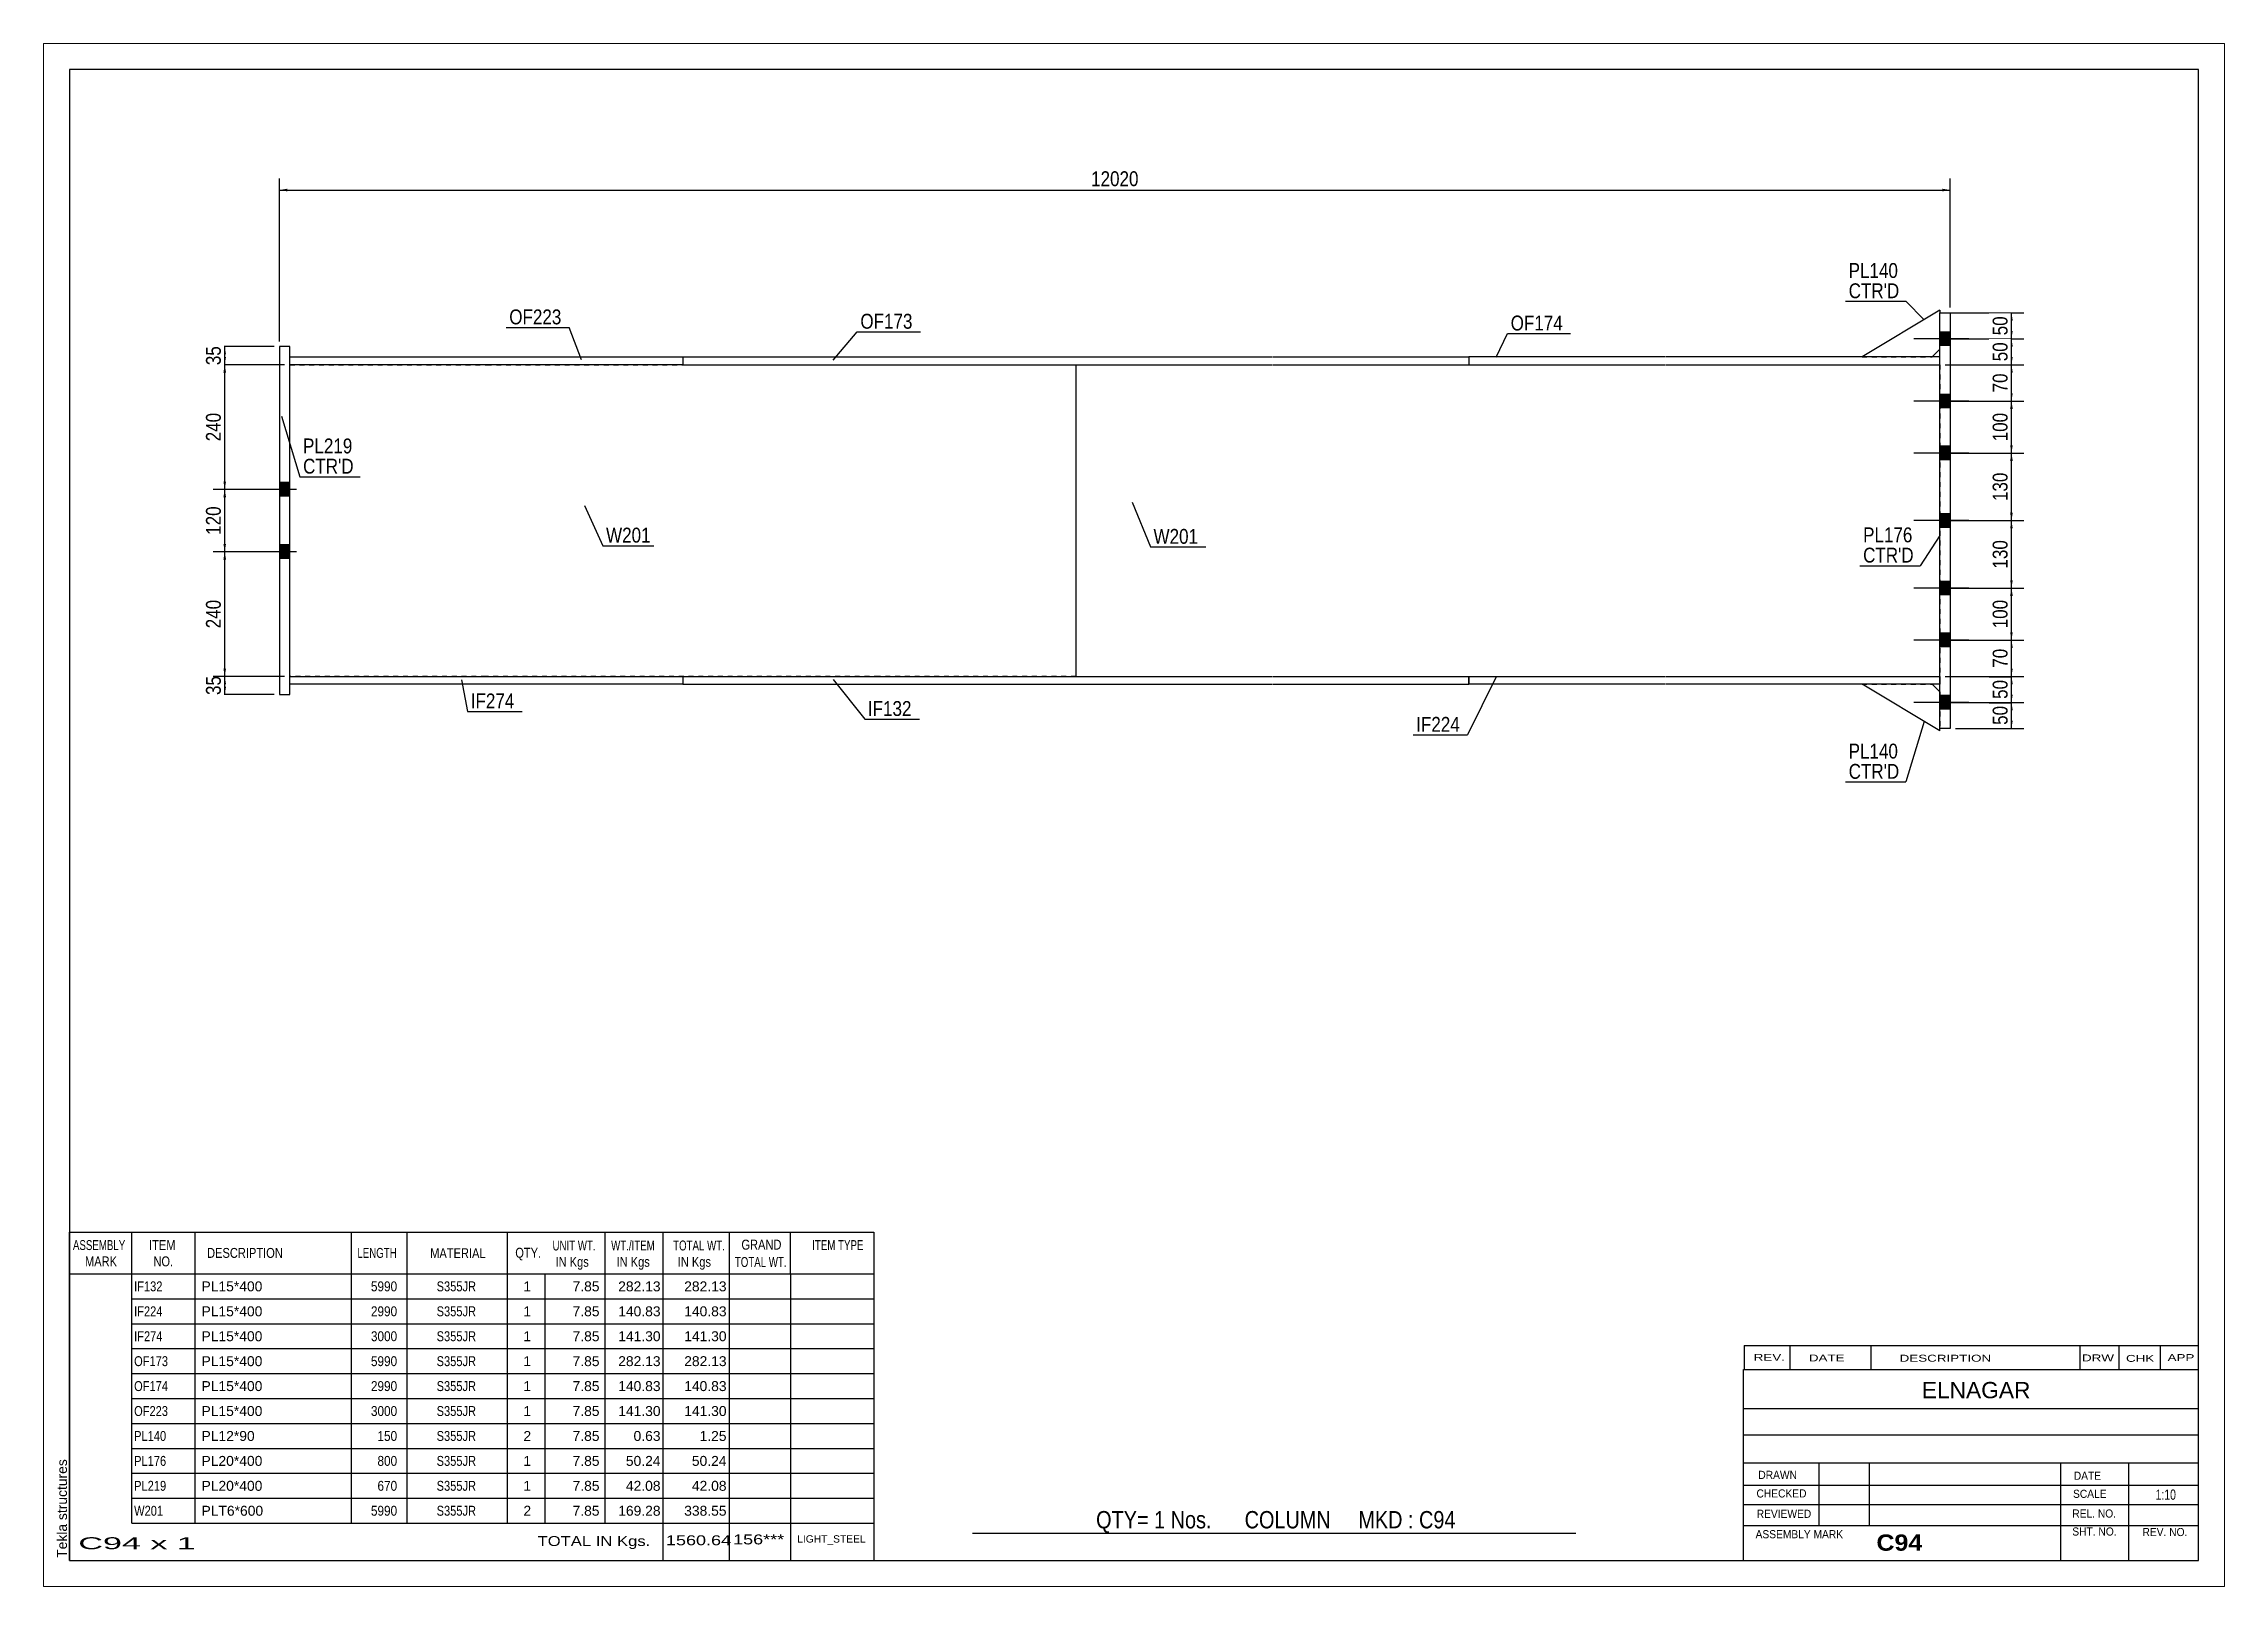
# Paper-space layout 'Layout1' of a CAD drawing. Header units: millimetres. Extents: x 0 to 420, y 0 to 297.
# The model-space entities are those that its viewports show. They can reach past a viewport. Long polylines and large blocks are cut down to what shows.
import ezdxf

# ---------------------------------------------------------------- set-up
doc = ezdxf.new("R2010")
doc.units = ezdxf.units.MM
doc.linetypes.add('DXK_LINE_DOT1', pattern=[1.8814, 0.9407, -0.9407])
doc.layers.add('Viewport layer', color=7, linetype='Continuous', plot=False)
doc.styles.add('Arial', font='ARIAL.TTF', dxfattribs={"height": 0.2})
doc.styles.add('Arial Bold', font='ARIALBD.TTF', dxfattribs={"height": 0.2})
doc.styles.add('Arial Narrow', font='ARIALN.TTF', dxfattribs={"height": 0.2})

# ---------------------------------------------------------------- blocks, each defined once
blk = doc.blocks.new('Unknown-623360795-1210')
at = {"color": 5, "linetype": 'Continuous'}
for p, q in [((71.59, 121.82), (-338.41, 121.82)), ((-338.41, 121.82), (-338.41, -165.18)), ((71.59, -165.18), (71.59, 121.82)), ((-338.41, -165.18), (71.59, -165.18))]:
    blk.add_line(p, q, dxfattribs=at)
at = {"color": 174, "linetype": 'Continuous', "style": 'Arial'}
blk.add_text('Tekla structures', height=1.9102, rotation=90, dxfattribs=at).set_placement((-338.91, -164.68))
blk = doc.blocks.new('Bolt-623360795-1424 - 1363')
at = {"linetype": 'Continuous'}
for points in [[(-298, 42.3), (-298, 39.7), (-296, 39.7), (-296, 42.3)], [(-298, 42.3), (-298, 39.7), (-296, 39.7), (-296, 42.3)], [(-298, 30.3), (-298, 27.7), (-296, 27.7), (-296, 30.3)], [(-298, 30.3), (-298, 27.7), (-296, 27.7), (-296, 30.3)]]:
    blk.add_hatch(color=3, dxfattribs=at).paths.add_polyline_path(points)
at = {"color": 3, "linetype": 'Continuous'}
for p, q in [((-296, 42.3), (-298, 42.3)), ((-296, 42.3), (-298, 42.3)), ((-294.7, 41), (-298, 41)), ((-294.7, 41), (-298, 41)), ((-296, 39.7), (-298, 39.7)), ((-296, 39.7), (-298, 39.7)), ((-296, 30.3), (-298, 30.3)), ((-296, 30.3), (-298, 30.3)), ((-294.7, 29), (-298, 29)), ((-294.7, 29), (-298, 29)), ((-296, 27.7), (-298, 27.7)), ((-296, 27.7), (-298, 27.7))]:
    blk.add_line(p, q, dxfattribs=at)
blk = doc.blocks.new('Part-623360795-1624 - 1363')
at = {"color": 2, "linetype": 'Continuous'}
for p, q in [((-68.9, 3.5), (-68.9, 5)), ((-68.9, 5), (-31.1, 5)), ((-31, 5), (21.8, 5)), ((21.8, 5), (21.8, 3.5)), ((-31.1, 3.5), (-68.9, 3.5)), ((21.8, 3.5), (-31, 3.5))]:
    blk.add_line(p, q, dxfattribs=at)
blk = doc.blocks.new('Part-623360795-1417 - 1363')
at = {"color": 2, "linetype": 'Continuous'}
for p, q in [((-296, 68.5), (-298, 68.5)), ((-298, 68.5), (-298, 1.5)), ((-296, 1.5), (-296, 68.5)), ((-298, 1.5), (-296, 1.5))]:
    blk.add_line(p, q, dxfattribs=at)
blk = doc.blocks.new('Part-623360795-1422 - 1363')
at = {"color": 7, "linetype": 'DXK_LINE_DOT1'}
for p, q in [((-296, 65), (-258.2, 65)), ((-296, 5), (-296, 65)), ((-258.1, 65), (-182.5, 65)), ((-182.4, 65), (-144.6, 65)), ((-258.2, 5), (-296, 5)), ((-182.5, 5), (-258.1, 5)), ((-144.6, 5), (-182.4, 5))]:
    blk.add_line(p, q, dxfattribs=at)
at = {"color": 2, "linetype": 'Continuous'}
blk.add_line((-144.6, 65), (-144.6, 5), dxfattribs=at)
blk = doc.blocks.new('Part-623360795-1487 - 1363')
at = {"color": 2, "linetype": 'Continuous'}
for p, q in [((21.8, 75), (23.8, 75)), ((21.8, -5), (21.8, 75)), ((23.8, 75), (23.8, -5)), ((23.8, -5), (21.8, -5))]:
    blk.add_line(p, q, dxfattribs=at)
blk = doc.blocks.new('Bolt-623360795-1423 - 1363')
at = {"linetype": 'Continuous'}
for points in [[(21.8, 71.3), (21.8, 68.7), (23.8, 68.7), (23.8, 71.3)], [(21.8, 71.3), (21.8, 68.7), (23.8, 68.7), (23.8, 71.3)], [(21.8, 59.3), (21.8, 56.7), (23.8, 56.7), (23.8, 59.3)], [(21.8, 59.3), (21.8, 56.7), (23.8, 56.7), (23.8, 59.3)], [(21.8, 49.3), (21.8, 46.7), (23.8, 46.7), (23.8, 49.3)], [(21.8, 49.3), (21.8, 46.7), (23.8, 46.7), (23.8, 49.3)], [(21.8, 36.3), (21.8, 33.7), (23.8, 33.7), (23.8, 36.3)], [(21.8, 36.3), (21.8, 33.7), (23.8, 33.7), (23.8, 36.3)], [(21.8, 23.3), (21.8, 20.7), (23.8, 20.7), (23.8, 23.3)], [(21.8, 23.3), (21.8, 20.7), (23.8, 20.7), (23.8, 23.3)], [(21.8, 13.3), (21.8, 10.7), (23.8, 10.7), (23.8, 13.3)], [(21.8, 13.3), (21.8, 10.7), (23.8, 10.7), (23.8, 13.3)], [(21.8, 1.3), (21.8, -1.3), (23.8, -1.3), (23.8, 1.3)], [(21.8, 1.3), (21.8, -1.3), (23.8, -1.3), (23.8, 1.3)]]:
    blk.add_hatch(color=3, dxfattribs=at).paths.add_polyline_path(points)
at = {"color": 3, "linetype": 'Continuous'}
for p, q in [((27.39, 70), (16.8, 70)), ((27.39, 70), (16.8, 70)), ((23.8, 71.3), (21.8, 71.3)), ((23.8, 71.3), (21.8, 71.3)), ((23.8, 68.7), (21.8, 68.7)), ((23.8, 68.7), (21.8, 68.7)), ((23.8, 59.3), (21.8, 59.3)), ((23.8, 59.3), (21.8, 59.3)), ((27.39, 58), (16.8, 58)), ((27.39, 58), (16.8, 58)), ((23.8, 56.7), (21.8, 56.7)), ((23.8, 56.7), (21.8, 56.7)), ((27.39, 48), (16.8, 48)), ((27.39, 48), (16.8, 48)), ((23.8, 49.3), (21.8, 49.3)), ((23.8, 49.3), (21.8, 49.3)), ((23.8, 46.7), (21.8, 46.7)), ((23.8, 46.7), (21.8, 46.7)), ((27.39, 35), (16.8, 35)), ((27.39, 35), (16.8, 35)), ((23.8, 36.3), (21.8, 36.3)), ((23.8, 36.3), (21.8, 36.3)), ((23.8, 33.7), (21.8, 33.7)), ((23.8, 33.7), (21.8, 33.7)), ((27.39, 22), (16.8, 22)), ((27.39, 22), (16.8, 22)), ((23.8, 23.3), (21.8, 23.3)), ((23.8, 23.3), (21.8, 23.3)), ((23.8, 20.7), (21.8, 20.7)), ((23.8, 20.7), (21.8, 20.7)), ((23.8, 13.3), (21.8, 13.3)), ((23.8, 13.3), (21.8, 13.3)), ((27.39, 12), (16.8, 12)), ((27.39, 12), (16.8, 12)), ((23.8, 10.7), (21.8, 10.7)), ((23.8, 10.7), (21.8, 10.7)), ((23.8, 1.3), (21.8, 1.3)), ((23.8, 1.3), (21.8, 1.3)), ((27.39, 0), (16.8, 0)), ((27.39, 0), (16.8, 0)), ((23.8, -1.3), (21.8, -1.3)), ((23.8, -1.3), (21.8, -1.3))]:
    blk.add_line(p, q, dxfattribs=at)
blk = doc.blocks.new('Part-623360795-1453 - 1363')
at = {"color": 2, "linetype": 'Continuous'}
for p, q in [((21.8, -5.5), (6.8, 3.5)), ((20.3, 3.5), (21.8, 2)), ((21.8, -5.5), (21.8, -5))]:
    blk.add_line(p, q, dxfattribs=at)
at = {"color": 7, "linetype": 'DXK_LINE_DOT1'}
for p, q in [((6.8, 3.5), (20.3, 3.5)), ((21.8, 2), (21.8, -5))]:
    blk.add_line(p, q, dxfattribs=at)
blk = doc.blocks.new('Part-623360795-1458 - 1363')
at = {"color": 2, "linetype": 'Continuous'}
for p, q in [((21.8, 75.5), (6.8, 66.5)), ((21.8, 75.5), (21.8, 75)), ((20.3, 66.5), (21.8, 68))]:
    blk.add_line(p, q, dxfattribs=at)
at = {"color": 7, "linetype": 'DXK_LINE_DOT1'}
for p, q in [((21.8, 68), (21.8, 75)), ((6.8, 66.5), (20.3, 66.5))]:
    blk.add_line(p, q, dxfattribs=at)
blk = doc.blocks.new('Part-623360795-1509 - 1363')
at = {"color": 2, "linetype": 'Continuous'}
for p, q in [((-220.3, 5), (-220.3, 3.5)), ((-220.3, 5), (-182.5, 5)), ((-182.4, 5), (-106.8, 5)), ((-106.7, 5), (-68.9, 5)), ((-68.9, 5), (-68.9, 3.5)), ((-220.3, 3.5), (-182.5, 3.5)), ((-182.4, 3.5), (-106.8, 3.5)), ((-106.7, 3.5), (-68.9, 3.5))]:
    blk.add_line(p, q, dxfattribs=at)
blk = doc.blocks.new('Part-623360795-1531 - 1363')
at = {"color": 2, "linetype": 'Continuous'}
for p, q in [((-220.3, 66.5), (-220.3, 65)), ((-220.3, 66.5), (-182.5, 66.5)), ((-220.3, 65), (-182.5, 65)), ((-182.4, 66.5), (-106.8, 66.5)), ((-182.4, 65), (-106.8, 65)), ((-106.7, 66.5), (-68.9, 66.5)), ((-106.7, 65), (-68.9, 65)), ((-68.9, 66.5), (-68.9, 65))]:
    blk.add_line(p, q, dxfattribs=at)
blk = doc.blocks.new('Part-623360795-1553 - 1363')
at = {"color": 2, "linetype": 'Continuous'}
for p, q in [((-296, 65), (-296, 66.5)), ((-296, 66.5), (-258.2, 66.5)), ((-258.2, 65), (-296, 65)), ((-258.1, 66.5), (-220.3, 66.5)), ((-220.3, 65), (-258.1, 65)), ((-220.3, 66.5), (-220.3, 65))]:
    blk.add_line(p, q, dxfattribs=at)
blk = doc.blocks.new('Part-623360795-1575 - 1363')
at = {"color": 2, "linetype": 'Continuous'}
for p, q in [((-68.9, 66.5), (-68.9, 65)), ((-31.1, 66.5), (-68.9, 66.5)), ((-68.9, 65), (-31.1, 65)), ((21.8, 66.5), (-31, 66.5)), ((-31, 65), (21.8, 65)), ((21.8, 65), (21.8, 66.5))]:
    blk.add_line(p, q, dxfattribs=at)
blk = doc.blocks.new('Part-623360795-1580 - 1363')
at = {"color": 2, "linetype": 'Continuous'}
blk.add_line((-144.6, 65), (-144.6, 5), dxfattribs=at)
at = {"color": 7, "linetype": 'DXK_LINE_DOT1'}
for p, q in [((-144.6, 65), (-106.8, 65)), ((-106.7, 65), (-31.1, 65)), ((-31, 65), (21.8, 65)), ((21.8, 65), (21.8, 5)), ((-144.6, 5), (-106.8, 5)), ((-106.7, 5), (-31.1, 5)), ((-31, 5), (21.8, 5))]:
    blk.add_line(p, q, dxfattribs=at)
blk = doc.blocks.new('Part-623360795-1602 - 1363')
at = {"color": 2, "linetype": 'Continuous'}
for p, q in [((-296, 3.5), (-296, 5)), ((-296, 5), (-258.2, 5)), ((-258.1, 5), (-220.3, 5)), ((-220.3, 5), (-220.3, 3.5)), ((-258.2, 3.5), (-296, 3.5)), ((-220.3, 3.5), (-258.1, 3.5))]:
    blk.add_line(p, q, dxfattribs=at)
blk = doc.blocks.new('StraightDimension-623360795-1843 - 1363')
at = {"linetype": 'Continuous'}
for points in [[(-308.78, 63.5), (-308.53, 65), (-308.28, 63.5)], [(-308.28, 42.5), (-308.53, 41), (-308.78, 42.5)]]:
    blk.add_hatch(color=7, dxfattribs=at).paths.add_polyline_path(points)
at = {"color": 7, "linetype": 'Continuous'}
for p, q in [((-297, 65), (-310.78, 65)), ((-308.53, 41), (-308.53, 65)), ((-297, 41), (-310.78, 41))]:
    blk.add_line(p, q, dxfattribs=at)
at = {"color": 0}
blk.add_wipeout([(-308.68, 56.34), (-312.88, 56.34), (-312.88, 49.66), (-308.68, 49.66)], dxfattribs=at)
at = {"color": 3, "style": 'Arial Narrow'}
blk.add_text('240', height=2.863, rotation=90.0002, dxfattribs=at).set_placement((-309.28, 50.26))
blk = doc.blocks.new('StraightDimension-623360795-1860 - 1363')
at = {"linetype": 'Continuous'}
for points in [[(-308.78, 39.5), (-308.53, 41), (-308.28, 39.5)], [(-308.28, 30.5), (-308.53, 29), (-308.78, 30.5)]]:
    blk.add_hatch(color=7, dxfattribs=at).paths.add_polyline_path(points)
at = {"color": 7, "linetype": 'Continuous'}
for p, q in [((-297, 41), (-310.78, 41)), ((-308.53, 29), (-308.53, 41)), ((-297, 29), (-310.78, 29))]:
    blk.add_line(p, q, dxfattribs=at)
at = {"color": 0}
blk.add_wipeout([(-308.68, 38.34), (-312.88, 38.34), (-312.88, 31.66), (-308.68, 31.66)], dxfattribs=at)
at = {"color": 3, "style": 'Arial Narrow'}
blk.add_text('120', height=2.863, rotation=90.0002, dxfattribs=at).set_placement((-309.28, 32.26))
blk = doc.blocks.new('StraightDimension-623360795-1699 - 1363')
at = {"linetype": 'Continuous'}
for points in [[(35.33, 73.5), (35.58, 75), (35.83, 73.5)], [(35.83, 71.5), (35.58, 70), (35.33, 71.5)]]:
    blk.add_hatch(color=7, dxfattribs=at).paths.add_polyline_path(points)
at = {"color": 7, "linetype": 'Continuous'}
for p, q in [((23.8, 75), (37.98, 75)), ((35.58, 70), (35.58, 75)), ((22.8, 70), (37.98, 70))]:
    blk.add_line(p, q, dxfattribs=at)
at = {"color": 0}
blk.add_wipeout([(35.43, 74.93), (31.23, 74.93), (31.23, 70.07), (35.43, 70.07)], dxfattribs=at)
at = {"color": 3, "style": 'Arial Narrow'}
blk.add_text('50', height=2.863, rotation=90.0002, dxfattribs=at).set_placement((34.83, 70.67))
blk = doc.blocks.new('StraightDimension-623360795-1750 - 1363')
at = {"linetype": 'Continuous'}
for points in [[(35.33, 46.5), (35.58, 48), (35.83, 46.5)], [(35.83, 36.5), (35.58, 35), (35.33, 36.5)]]:
    blk.add_hatch(color=7, dxfattribs=at).paths.add_polyline_path(points)
at = {"color": 7, "linetype": 'Continuous'}
for p, q in [((22.8, 48), (37.98, 48)), ((35.58, 35), (35.58, 48)), ((22.8, 35), (37.98, 35))]:
    blk.add_line(p, q, dxfattribs=at)
at = {"color": 0}
blk.add_wipeout([(35.43, 44.84), (31.23, 44.84), (31.23, 38.16), (35.43, 38.16)], dxfattribs=at)
at = {"color": 3, "style": 'Arial Narrow'}
blk.add_text('130', height=2.863, rotation=90.0002, dxfattribs=at).set_placement((34.83, 38.76))
blk = doc.blocks.new('StraightDimension-623360795-1741 - 1363')
at = {"linetype": 'Continuous'}
for points in [[(35.33, 56.5), (35.58, 58), (35.83, 56.5)], [(35.83, 49.5), (35.58, 48), (35.33, 49.5)]]:
    blk.add_hatch(color=7, dxfattribs=at).paths.add_polyline_path(points)
at = {"color": 7, "linetype": 'Continuous'}
for p, q in [((22.8, 58), (37.98, 58)), ((35.58, 48), (35.58, 58)), ((22.8, 48), (37.98, 48))]:
    blk.add_line(p, q, dxfattribs=at)
at = {"color": 0}
blk.add_wipeout([(35.43, 56.34), (31.23, 56.34), (31.23, 49.66), (35.43, 49.66)], dxfattribs=at)
at = {"color": 3, "style": 'Arial Narrow'}
blk.add_text('100', height=2.863, rotation=90.0002, dxfattribs=at).set_placement((34.83, 50.26))
blk = doc.blocks.new('StraightDimension-623360795-1816 - 1363')
at = {"linetype": 'Continuous'}
for points in [[(35.33, -1.5), (35.58, 0), (35.83, -1.5)], [(35.83, -3.5), (35.58, -5), (35.33, -3.5)]]:
    blk.add_hatch(color=7, dxfattribs=at).paths.add_polyline_path(points)
at = {"color": 7, "linetype": 'Continuous'}
for p, q in [((22.8, 0), (37.98, 0)), ((35.58, -5), (35.58, 0)), ((24.8, -5), (37.98, -5))]:
    blk.add_line(p, q, dxfattribs=at)
at = {"color": 0}
blk.add_wipeout([(35.43, -0.07), (31.23, -0.07), (31.23, -4.93), (35.43, -4.93)], dxfattribs=at)
at = {"color": 3, "style": 'Arial Narrow'}
blk.add_text('50', height=2.863, rotation=90.0002, dxfattribs=at).set_placement((34.83, -4.33))
blk = doc.blocks.new('StraightDimension-623360795-1899 - 1363')
at = {"linetype": 'Continuous'}
for points in [[(-308.78, 3.5), (-308.53, 5), (-308.28, 3.5)], [(-308.28, 3), (-308.53, 1.5), (-308.78, 3)]]:
    blk.add_hatch(color=7, dxfattribs=at).paths.add_polyline_path(points)
at = {"color": 7, "linetype": 'Continuous'}
for p, q in [((-297, 5), (-310.78, 5)), ((-308.53, 1.5), (-308.53, 5)), ((-299, 1.5), (-310.78, 1.5))]:
    blk.add_line(p, q, dxfattribs=at)
at = {"color": 0}
blk.add_wipeout([(-308.68, 5.68), (-312.88, 5.68), (-312.88, 0.82), (-308.68, 0.82)], dxfattribs=at)
at = {"color": 3, "style": 'Arial Narrow'}
blk.add_text('35', height=2.863, rotation=90.0002, dxfattribs=at).set_placement((-309.28, 1.42))
blk = doc.blocks.new('StraightDimension-623360795-1801 - 1363')
at = {"linetype": 'Continuous'}
for points in [[(35.33, 3.5), (35.58, 5), (35.83, 3.5)], [(35.83, 1.5), (35.58, 0), (35.33, 1.5)]]:
    blk.add_hatch(color=7, dxfattribs=at).paths.add_polyline_path(points)
at = {"color": 7, "linetype": 'Continuous'}
for p, q in [((22.8, 5), (37.98, 5)), ((35.58, 0), (35.58, 5)), ((22.8, 0), (37.98, 0))]:
    blk.add_line(p, q, dxfattribs=at)
at = {"color": 0}
blk.add_wipeout([(35.43, 4.93), (31.23, 4.93), (31.23, 0.07), (35.43, 0.07)], dxfattribs=at)
at = {"color": 3, "style": 'Arial Narrow'}
blk.add_text('50', height=2.863, rotation=90.0002, dxfattribs=at).set_placement((34.83, 0.67))
blk = doc.blocks.new('StraightDimension-623360795-1687 - 1363')
at = {"linetype": 'Continuous'}
for points in [[(-296.5, 98.38), (-298, 98.63), (-296.5, 98.88)], [(22.3, 98.88), (23.8, 98.63), (22.3, 98.38)]]:
    blk.add_hatch(color=7, dxfattribs=at).paths.add_polyline_path(points)
at = {"color": 7, "linetype": 'Continuous'}
for p, q in [((-298, 69.5), (-298, 100.88)), ((23.8, 76), (23.8, 100.88)), ((-298, 98.63), (23.8, 98.63))]:
    blk.add_line(p, q, dxfattribs=at)
at = {"color": 0}
blk.add_wipeout([(-131.93, 98.78), (-131.93, 102.98), (-142.27, 102.98), (-142.27, 98.78)], dxfattribs=at)
at = {"color": 3, "style": 'Arial Narrow'}
blk.add_text('12020', height=2.863, dxfattribs=at).set_placement((-141.67, 99.38))
blk = doc.blocks.new('StraightDimension-623360795-1717 - 1363')
at = {"linetype": 'Continuous'}
for points in [[(35.33, 68.5), (35.58, 70), (35.83, 68.5)], [(35.83, 66.5), (35.58, 65), (35.33, 66.5)]]:
    blk.add_hatch(color=7, dxfattribs=at).paths.add_polyline_path(points)
at = {"color": 7, "linetype": 'Continuous'}
for p, q in [((22.8, 70), (37.98, 70)), ((35.58, 65), (35.58, 70)), ((22.8, 65), (37.98, 65))]:
    blk.add_line(p, q, dxfattribs=at)
at = {"color": 0}
blk.add_wipeout([(35.43, 69.93), (31.23, 69.93), (31.23, 65.07), (35.43, 65.07)], dxfattribs=at)
at = {"color": 3, "style": 'Arial Narrow'}
blk.add_text('50', height=2.863, rotation=90.0002, dxfattribs=at).set_placement((34.83, 65.67))
blk = doc.blocks.new('StraightDimension-623360795-1733 - 1363')
at = {"linetype": 'Continuous'}
for points in [[(35.33, 63.5), (35.58, 65), (35.83, 63.5)], [(35.83, 59.5), (35.58, 58), (35.33, 59.5)]]:
    blk.add_hatch(color=7, dxfattribs=at).paths.add_polyline_path(points)
at = {"color": 7, "linetype": 'Continuous'}
for p, q in [((22.8, 65), (37.98, 65)), ((35.58, 58), (35.58, 65)), ((22.8, 58), (37.98, 58))]:
    blk.add_line(p, q, dxfattribs=at)
at = {"color": 0}
blk.add_wipeout([(35.43, 63.93), (31.23, 63.93), (31.23, 59.07), (35.43, 59.07)], dxfattribs=at)
at = {"color": 3, "style": 'Arial Narrow'}
blk.add_text('70', height=2.863, rotation=90.0002, dxfattribs=at).set_placement((34.83, 59.67))
blk = doc.blocks.new('StraightDimension-623360795-1769 - 1363')
at = {"linetype": 'Continuous'}
for points in [[(35.33, 33.5), (35.58, 35), (35.83, 33.5)], [(35.83, 23.5), (35.58, 22), (35.33, 23.5)]]:
    blk.add_hatch(color=7, dxfattribs=at).paths.add_polyline_path(points)
at = {"color": 7, "linetype": 'Continuous'}
for p, q in [((22.8, 35), (37.98, 35)), ((35.58, 22), (35.58, 35)), ((22.8, 22), (37.98, 22))]:
    blk.add_line(p, q, dxfattribs=at)
at = {"color": 0}
blk.add_wipeout([(35.43, 31.84), (31.23, 31.84), (31.23, 25.16), (35.43, 25.16)], dxfattribs=at)
at = {"color": 3, "style": 'Arial Narrow'}
blk.add_text('130', height=2.863, rotation=90.0002, dxfattribs=at).set_placement((34.83, 25.76))
blk = doc.blocks.new('StraightDimension-623360795-1786 - 1363')
at = {"linetype": 'Continuous'}
for points in [[(35.33, 20.5), (35.58, 22), (35.83, 20.5)], [(35.83, 13.5), (35.58, 12), (35.33, 13.5)]]:
    blk.add_hatch(color=7, dxfattribs=at).paths.add_polyline_path(points)
at = {"color": 7, "linetype": 'Continuous'}
for p, q in [((22.8, 22), (37.98, 22)), ((35.58, 12), (35.58, 22)), ((22.8, 12), (37.98, 12))]:
    blk.add_line(p, q, dxfattribs=at)
at = {"color": 0}
blk.add_wipeout([(35.43, 20.34), (31.23, 20.34), (31.23, 13.66), (35.43, 13.66)], dxfattribs=at)
at = {"color": 3, "style": 'Arial Narrow'}
blk.add_text('100', height=2.863, rotation=90.0002, dxfattribs=at).set_placement((34.83, 14.26))
blk = doc.blocks.new('StraightDimension-623360795-1795 - 1363')
at = {"linetype": 'Continuous'}
for points in [[(35.33, 10.5), (35.58, 12), (35.83, 10.5)], [(35.83, 6.5), (35.58, 5), (35.33, 6.5)]]:
    blk.add_hatch(color=7, dxfattribs=at).paths.add_polyline_path(points)
at = {"color": 7, "linetype": 'Continuous'}
for p, q in [((22.8, 12), (37.98, 12)), ((35.58, 5), (35.58, 12)), ((22.8, 5), (37.98, 5))]:
    blk.add_line(p, q, dxfattribs=at)
at = {"color": 0}
blk.add_wipeout([(35.43, 10.93), (31.23, 10.93), (31.23, 6.07), (35.43, 6.07)], dxfattribs=at)
at = {"color": 3, "style": 'Arial Narrow'}
blk.add_text('70', height=2.863, rotation=90.0002, dxfattribs=at).set_placement((34.83, 6.67))
blk = doc.blocks.new('StraightDimension-623360795-1834 - 1363')
at = {"linetype": 'Continuous'}
for points in [[(-308.78, 67), (-308.53, 68.5), (-308.28, 67)], [(-308.28, 66.5), (-308.53, 65), (-308.78, 66.5)]]:
    blk.add_hatch(color=7, dxfattribs=at).paths.add_polyline_path(points)
at = {"color": 7, "linetype": 'Continuous'}
for p, q in [((-299, 68.5), (-310.78, 68.5)), ((-308.53, 65), (-308.53, 68.5)), ((-297, 65), (-310.78, 65))]:
    blk.add_line(p, q, dxfattribs=at)
at = {"color": 0}
blk.add_wipeout([(-308.68, 69.18), (-312.88, 69.18), (-312.88, 64.32), (-308.68, 64.32)], dxfattribs=at)
at = {"color": 3, "style": 'Arial Narrow'}
blk.add_text('35', height=2.863, rotation=90.0002, dxfattribs=at).set_placement((-309.28, 64.92))
blk = doc.blocks.new('StraightDimension-623360795-1884 - 1363')
at = {"linetype": 'Continuous'}
for points in [[(-308.78, 27.5), (-308.53, 29), (-308.28, 27.5)], [(-308.28, 6.5), (-308.53, 5), (-308.78, 6.5)]]:
    blk.add_hatch(color=7, dxfattribs=at).paths.add_polyline_path(points)
at = {"color": 7, "linetype": 'Continuous'}
for p, q in [((-297, 29), (-310.78, 29)), ((-308.53, 5), (-308.53, 29)), ((-297, 5), (-310.78, 5))]:
    blk.add_line(p, q, dxfattribs=at)
at = {"color": 0}
blk.add_wipeout([(-308.68, 20.34), (-312.88, 20.34), (-312.88, 13.66), (-308.68, 13.66)], dxfattribs=at)
at = {"color": 3, "style": 'Arial Narrow'}
blk.add_text('240', height=2.863, rotation=90.0002, dxfattribs=at).set_placement((-309.28, 14.26))
blk = doc.blocks.new('CBS_BOM-623360795-2805')
at = {"color": 7, "linetype": 'Continuous'}
for p, q in [((-338.44, -110.01), (-338.44, -102.01)), ((-338.44, -102.01), (-183.52, -102.01)), ((-326.44, -110.01), (-326.44, -102.01)), ((-314.25, -110.01), (-314.25, -102.01)), ((-284.09, -110.01), (-284.09, -102.01)), ((-273.41, -110.01), (-273.41, -102.01)), ((-254.09, -110.01), (-254.09, -102.01)), ((-235.29, -110.01), (-235.29, -102.01)), ((-224.08, -110.01), (-224.08, -102.01)), ((-211.29, -110.01), (-211.29, -102.01)), ((-199.54, -110.01), (-199.54, -102.01)), ((-183.52, -102.02), (-183.52, -110)), ((-338.44, -110.01), (-183.52, -110.01)), ((-338.44, -114.81), (-338.44, -110.01)), ((-326.44, -114.81), (-326.44, -110.01)), ((-314.25, -114.81), (-314.25, -110.01)), ((-284.09, -114.81), (-284.09, -110.01)), ((-273.41, -114.81), (-273.41, -110.01)), ((-254.09, -114.81), (-254.09, -110.01)), ((-246.83, -114.81), (-246.83, -110.01)), ((-235.29, -114.81), (-235.29, -110.01)), ((-224.08, -114.81), (-224.08, -110.01)), ((-211.29, -114.81), (-211.29, -110.01)), ((-199.52, -114.81), (-199.52, -110.01)), ((-183.52, -110.02), (-183.52, -114.81)), ((-338.44, -119.61), (-338.44, -114.81)), ((-326.44, -114.81), (-183.52, -114.81)), ((-326.44, -119.61), (-326.44, -114.81)), ((-314.25, -119.61), (-314.25, -114.81)), ((-284.09, -119.61), (-284.09, -114.81)), ((-273.41, -119.61), (-273.41, -114.81)), ((-254.09, -119.61), (-254.09, -114.81)), ((-246.83, -119.61), (-246.83, -114.81)), ((-235.29, -119.61), (-235.29, -114.81)), ((-224.08, -119.61), (-224.08, -114.81)), ((-211.29, -119.61), (-211.29, -114.81)), ((-199.52, -119.61), (-199.52, -114.81)), ((-183.52, -114.82), (-183.52, -119.61)), ((-338.44, -124.41), (-338.44, -119.61)), ((-326.44, -119.61), (-183.52, -119.61)), ((-326.44, -124.41), (-326.44, -119.61)), ((-314.25, -124.41), (-314.25, -119.61)), ((-284.09, -124.41), (-284.09, -119.61)), ((-273.41, -124.41), (-273.41, -119.61)), ((-254.09, -124.41), (-254.09, -119.61)), ((-246.83, -124.41), (-246.83, -119.61)), ((-235.29, -124.41), (-235.29, -119.61)), ((-224.08, -124.41), (-224.08, -119.61)), ((-211.29, -124.41), (-211.29, -119.61)), ((-199.52, -124.41), (-199.52, -119.61)), ((-183.52, -119.62), (-183.52, -124.41)), ((-338.44, -129.21), (-338.44, -124.41)), ((-326.44, -124.41), (-183.52, -124.41)), ((-326.44, -129.21), (-326.44, -124.41)), ((-314.25, -129.21), (-314.25, -124.41)), ((-284.09, -129.21), (-284.09, -124.41)), ((-273.41, -129.21), (-273.41, -124.41)), ((-254.09, -129.21), (-254.09, -124.41)), ((-246.83, -129.21), (-246.83, -124.41)), ((-235.29, -129.21), (-235.29, -124.41)), ((-224.08, -129.21), (-224.08, -124.41)), ((-211.29, -129.21), (-211.29, -124.41)), ((-199.52, -129.21), (-199.52, -124.41)), ((-183.52, -124.42), (-183.52, -129.21)), ((-338.44, -134.01), (-338.44, -129.21)), ((-326.44, -129.21), (-183.52, -129.21)), ((-326.44, -134.01), (-326.44, -129.21)), ((-314.25, -134.01), (-314.25, -129.21)), ((-284.09, -134.01), (-284.09, -129.21)), ((-273.41, -134.01), (-273.41, -129.21)), ((-254.09, -134.01), (-254.09, -129.21)), ((-246.83, -134.01), (-246.83, -129.21)), ((-235.29, -134.01), (-235.29, -129.21)), ((-224.08, -134.01), (-224.08, -129.21)), ((-211.29, -134.01), (-211.29, -129.21)), ((-199.52, -134.01), (-199.52, -129.21)), ((-183.52, -129.22), (-183.52, -134.01)), ((-338.44, -138.81), (-338.44, -134.01)), ((-326.44, -134.01), (-183.52, -134.01)), ((-326.44, -138.81), (-326.44, -134.01)), ((-314.25, -138.81), (-314.25, -134.01)), ((-284.09, -138.81), (-284.09, -134.01)), ((-273.41, -138.81), (-273.41, -134.01)), ((-254.09, -138.81), (-254.09, -134.01)), ((-246.83, -138.81), (-246.83, -134.01)), ((-235.29, -138.81), (-235.29, -134.01)), ((-224.08, -138.81), (-224.08, -134.01)), ((-211.29, -138.81), (-211.29, -134.01)), ((-199.52, -138.81), (-199.52, -134.01)), ((-183.52, -134.02), (-183.52, -138.81)), ((-338.44, -143.61), (-338.44, -138.81)), ((-326.44, -138.81), (-183.52, -138.81)), ((-326.44, -143.61), (-326.44, -138.81)), ((-314.25, -143.61), (-314.25, -138.81)), ((-284.09, -143.61), (-284.09, -138.81)), ((-273.41, -143.61), (-273.41, -138.81)), ((-254.09, -143.61), (-254.09, -138.81)), ((-246.83, -143.61), (-246.83, -138.81)), ((-235.29, -143.61), (-235.29, -138.81)), ((-224.08, -143.61), (-224.08, -138.81)), ((-211.29, -143.61), (-211.29, -138.81)), ((-199.52, -143.61), (-199.52, -138.81)), ((-183.52, -138.82), (-183.52, -143.61)), ((-338.44, -148.41), (-338.44, -143.61)), ((-326.44, -143.61), (-183.52, -143.61)), ((-326.44, -148.41), (-326.44, -143.61)), ((-314.25, -148.41), (-314.25, -143.61)), ((-284.09, -148.41), (-284.09, -143.61)), ((-273.41, -148.41), (-273.41, -143.61)), ((-254.09, -148.41), (-254.09, -143.61)), ((-246.83, -148.41), (-246.83, -143.61)), ((-235.29, -148.41), (-235.29, -143.61)), ((-224.08, -148.41), (-224.08, -143.61)), ((-211.29, -148.41), (-211.29, -143.61)), ((-199.52, -148.41), (-199.52, -143.61)), ((-183.52, -143.62), (-183.52, -148.41)), ((-338.44, -153.21), (-338.44, -148.41)), ((-326.44, -148.41), (-183.52, -148.41)), ((-326.44, -153.21), (-326.44, -148.41)), ((-314.25, -153.21), (-314.25, -148.41)), ((-284.09, -153.21), (-284.09, -148.41)), ((-273.41, -153.21), (-273.41, -148.41)), ((-254.09, -153.21), (-254.09, -148.41)), ((-246.83, -153.21), (-246.83, -148.41)), ((-235.29, -153.21), (-235.29, -148.41)), ((-224.08, -153.21), (-224.08, -148.41)), ((-211.29, -153.21), (-211.29, -148.41)), ((-199.52, -153.21), (-199.52, -148.41)), ((-183.52, -148.42), (-183.52, -153.21)), ((-338.44, -158.01), (-338.44, -153.21)), ((-326.44, -153.21), (-183.52, -153.21)), ((-326.44, -158.01), (-326.44, -153.21)), ((-314.25, -158.01), (-314.25, -153.21)), ((-284.09, -158.01), (-284.09, -153.21)), ((-273.41, -158.01), (-273.41, -153.21)), ((-254.09, -158.01), (-254.09, -153.21)), ((-246.83, -158.01), (-246.83, -153.21)), ((-235.29, -158.01), (-235.29, -153.21)), ((-224.08, -158.01), (-224.08, -153.21)), ((-211.29, -158.01), (-211.29, -153.21)), ((-199.52, -158.01), (-199.52, -153.21)), ((-183.52, -153.22), (-183.52, -158.01)), ((-338.44, -165.21), (-338.44, -158.03)), ((-326.44, -158.01), (-183.52, -158.01)), ((-224.08, -165.21), (-224.08, -158.03)), ((-211.29, -165.21), (-211.29, -158.03)), ((-199.48, -165.21), (-199.48, -158.03)), ((-183.52, -158.01), (-183.52, -165.21)), ((-338.44, -165.21), (-183.52, -165.21))]:
    blk.add_line(p, q, dxfattribs=at)
at = {"color": 3, "linetype": 'Continuous', "style": 'Arial'}
for s, height, width, p in [('ASSEMBLY', 1.91, 0.7, (-337.76, -105.43)), ('ITEM', 1.91, 0.8, (-323.11, -105.43)), ('QTY.', 1.91, 0.8, (-252.57, -106.91)), ('UNIT WT.', 1.91, 0.7, (-245.4, -105.51)), ('WT./ITEM', 1.91, 0.7, (-234.11, -105.51)), ('TOTAL WT.', 1.91, 0.7, (-222.17, -105.51)), ('GRAND', 1.91, 0.8, (-209.02, -105.35)), ('ITEM TYPE', 1.91, 0.7, (-195.38, -105.43)), ('MARK', 1.91, 0.8, (-335.44, -108.57)), ('NO.', 1.91, 0.8, (-322.26, -108.57)), ('DESCRIPTION', 1.9102, 0.8, (-311.93, -106.94)), ('LENGTH', 1.91, 0.7, (-282.98, -106.94)), ('MATERIAL', 1.91, 0.8, (-268.96, -106.99)), ('IN Kgs', 1.91, 0.8, (-244.82, -108.65)), ('IN Kgs', 1.91, 0.8, (-233.07, -108.65)), ('IN Kgs', 1.91, 0.8, (-221.28, -108.65)), ('TOTAL WT.', 1.91, 0.7, (-210.28, -108.69))]:
    blk.add_text(s, height=height, dxfattribs=dict(at, width=width)).set_placement(p)
at = {"color": 7, "linetype": 'Continuous', "style": 'Arial'}
for s, width, p in [('IF132', 0.8, (-325.98, -113.38)), ('5990', 0.85, (-280.37, -113.38)), ('S355JR', 0.8, (-267.72, -113.38)), ('IF224', 0.8, (-325.98, -118.18)), ('2990', 0.85, (-280.37, -118.18)), ('S355JR', 0.8, (-267.72, -118.18)), ('IF274', 0.8, (-325.98, -122.98)), ('3000', 0.85, (-280.37, -122.98)), ('S355JR', 0.8, (-267.72, -122.98)), ('OF173', 0.8, (-325.98, -127.78)), ('5990', 0.85, (-280.37, -127.78)), ('S355JR', 0.8, (-267.72, -127.78)), ('OF174', 0.8, (-325.98, -132.58)), ('2990', 0.85, (-280.37, -132.58)), ('S355JR', 0.8, (-267.72, -132.58)), ('OF223', 0.8, (-325.98, -137.38)), ('3000', 0.85, (-280.37, -137.38)), ('S355JR', 0.8, (-267.72, -137.38)), ('PL140', 0.8, (-325.98, -142.18)), ('150', 0.85, (-279.11, -142.18)), ('S355JR', 0.8, (-267.72, -142.18)), ('PL176', 0.8, (-325.98, -146.98)), ('800', 0.85, (-279.11, -146.98)), ('S355JR', 0.8, (-267.72, -146.98)), ('PL219', 0.8, (-325.98, -151.78)), ('670', 0.85, (-279.11, -151.78)), ('S355JR', 0.8, (-267.72, -151.78)), ('W201', 0.8, (-325.98, -156.58)), ('5990', 0.85, (-280.37, -156.58)), ('S355JR', 0.8, (-267.72, -156.58))]:
    blk.add_text(s, height=1.91, dxfattribs=dict(at, width=width)).set_placement(p)
for s, p in [('PL15*400', (-313, -113.38)), ('1', (-251, -113.38)), ('7.85', (-241.54, -113.38)), ('282.13', (-232.75, -113.38)), ('282.13', (-220.04, -113.38)), ('PL15*400', (-313, -118.18)), ('1', (-251, -118.18)), ('7.85', (-241.54, -118.18)), ('140.83', (-232.75, -118.18)), ('140.83', (-220.04, -118.18)), ('PL15*400', (-313, -122.98)), ('1', (-251, -122.98)), ('7.85', (-241.54, -122.98)), ('141.30', (-232.75, -122.98)), ('141.30', (-220.04, -122.98)), ('PL15*400', (-313, -127.78)), ('1', (-251, -127.78)), ('7.85', (-241.54, -127.78)), ('282.13', (-232.75, -127.78)), ('282.13', (-220.04, -127.78)), ('PL15*400', (-313, -132.58)), ('1', (-251, -132.58)), ('7.85', (-241.54, -132.58)), ('140.83', (-232.75, -132.58)), ('140.83', (-220.04, -132.58)), ('PL15*400', (-313, -137.38)), ('1', (-251, -137.38)), ('7.85', (-241.54, -137.38)), ('141.30', (-232.75, -137.38)), ('141.30', (-220.04, -137.38)), ('PL12*90', (-313, -142.18)), ('2', (-251, -142.18)), ('7.85', (-241.54, -142.18)), ('0.63', (-229.79, -142.18)), ('1.25', (-217.08, -142.18)), ('PL20*400', (-313, -146.98)), ('1', (-251, -146.98)), ('7.85', (-241.54, -146.98)), ('50.24', (-231.27, -146.98)), ('50.24', (-218.56, -146.98)), ('PL20*400', (-313, -151.78)), ('1', (-251, -151.78)), ('7.85', (-241.54, -151.78)), ('42.08', (-231.27, -151.78)), ('42.08', (-218.56, -151.78)), ('PLT6*600', (-313, -156.58)), ('2', (-251, -156.58)), ('7.85', (-241.54, -156.58)), ('169.28', (-232.75, -156.58)), ('338.55', (-220.04, -156.58))]:
    blk.add_text(s, height=1.91, dxfattribs=at).set_placement(p)
at = {"color": 6, "linetype": 'Continuous', "style": 'Arial'}
for s, height, width, p in [('C94 x 1', 2.292, 2.05, (-336.72, -163.02)), ('TOTAL IN Kgs.', 1.9102, 1.2, (-248.28, -162.41)), ('1560.64', 1.91, 1.3, (-223.55, -162.26)), ('156***', 1.91, 1.3, (-210.62, -162.1))]:
    blk.add_text(s, height=height, dxfattribs=dict(at, width=width)).set_placement(p)
blk.add_text('LIGHT_STEEL', height=1.4135, dxfattribs=at).set_placement((-198.27, -161.75))
blk = doc.blocks.new('CBS_CALLOFF-623360795-2806')
at = {"color": 7, "linetype": 'Continuous'}
blk.add_line((-164.53, -159.91), (-48.3, -159.93), dxfattribs=at)
at = {"color": 3, "linetype": 'Continuous', "style": 'Arial Narrow'}
blk.add_text('QTY= 1 Nos.      COLUMN     MKD : C94', height=3.3405, dxfattribs=at).set_placement((-140.71, -159.02))
blk = doc.blocks.new('CBS_NAME_BLOG-623360795-2807')
at = {"color": 7, "linetype": 'Continuous'}
for p, q in [((-16, -128.43), (71.52, -128.43)), ((-16, -165.14), (-16, -128.43)), ((-16, -135.96), (71.52, -135.96)), ((-15.93, -141.02), (71.59, -141.02)), ((-16, -146.39), (71.52, -146.39)), ((-1.48, -158.5), (-1.48, -146.4)), ((8.21, -158.47), (8.21, -146.4)), ((45.12, -165.14), (45.12, -146.41)), ((58.17, -165.14), (58.17, -146.39)), ((-15.99, -150.69), (71.59, -150.67)), ((-16, -154.44), (71.52, -154.44)), ((-16, -158.48), (71.52, -158.48)), ((-16, -165.18), (71.59, -165.18))]:
    blk.add_line(p, q, dxfattribs=at)
at = {"color": 3, "linetype": 'Continuous', "style": 'Arial'}
blk.add_text('ELNAGAR', height=3.133, dxfattribs=at).set_placement((18.32, -133.96))
at = {"color": 3, "linetype": 'Continuous'}
for s, height, style, width, p in [('DRAWN', 1.566, 'Arial', 0.9, (-13.17, -149.5)), ('DATE', 1.566, 'Arial', 0.9, (47.59, -149.66)), ('CHECKED', 1.566, 'Arial', 0.9, (-13.52, -153.07)), ('REL. NO.', 1.566, 'Arial', 0.9, (47.3, -156.94)), ('SCALE', 1.566, 'Arial', 0.9, (47.44, -153.14)), ('1:10', 1.957, 'Arial Narrow', 0.9, (63.33, -153.5)), ('ASSEMBLY MARK', 1.5663, 'Arial', 0.9, (-13.7, -160.92)), ('REVIEWED', 1.566, 'Arial', 0.9, (-13.48, -156.99)), ('SHT. NO.', 1.566, 'Arial', 0.9, (47.3, -160.4)), ('REV. NO.', 1.566, 'Arial', 0.9, (60.82, -160.5)), ('C94', 3.131, 'Arial Bold', 1.1, (9.58, -163.32))]:
    blk.add_text(s, height=height, dxfattribs=dict(at, style=style, width=width)).set_placement(p)
blk = doc.blocks.new('CBS_REVISION-623360795-2808')
at = {"color": 7, "linetype": 'Continuous'}
for p, q in [((-15.92, -123.8), (71.58, -123.8)), ((-15.92, -123.8), (-15.92, -128.43)), ((-7.12, -123.8), (-7.12, -128.43)), ((8.47, -123.8), (8.47, -128.37)), ((48.73, -123.8), (48.73, -128.43)), ((56.27, -123.8), (56.27, -128.43)), ((64.22, -123.8), (64.22, -128.43)), ((-15.92, -128.43), (71.58, -128.43))]:
    blk.add_line(p, q, dxfattribs=at)
at = {"color": 7, "style": 'Arial Narrow', "width": 1.7}
for s, height, p in [('REV.', 1.326, (-14.06, -126.75)), ('DATE', 1.326, (-3.44, -126.87)), ('DESCRIPTION', 1.3257, (14.04, -126.92)), ('DRW', 1.326, (49.16, -126.86)), ('CHK', 1.326, (57.65, -126.95)), ('APP', 1.326, (65.65, -126.8))]:
    blk.add_text(s, height=height, dxfattribs=at).set_placement(p)
blk = doc.blocks.new('Mark-623360795-1413 - 1363')
at = {"color": 0}
blk.add_wipeout([(-283.93, 47.94), (-283.93, 50.94), (-293.44, 50.94), (-293.44, 47.94)], dxfattribs=at)
blk.add_wipeout([(-283.93, 47.94), (-283.93, 50.94), (-293.44, 50.94), (-293.44, 47.94)], dxfattribs=at)
blk.add_wipeout([(-283.68, 44.04), (-283.68, 47.04), (-293.44, 47.04), (-293.44, 44.04)], dxfattribs=at)
blk.add_wipeout([(-283.68, 44.04), (-283.68, 47.04), (-293.44, 47.04), (-293.44, 44.04)], dxfattribs=at)
at = {"color": 7, "linetype": 'Continuous'}
for p, q in [((-297.57, 55.07), (-294.04, 43.44)), ((-294.04, 43.44), (-282.43, 43.44))]:
    blk.add_line(p, q, dxfattribs=at)
at = {"color": 3, "style": 'Arial Narrow'}
blk.add_text('PL219', height=2.863, dxfattribs=at).set_placement((-293.44, 47.94))
at = {"color": 1, "style": 'Arial Narrow'}
blk.add_text("CTR'D", height=2.863, dxfattribs=at).set_placement((-293.44, 44.04))
blk = doc.blocks.new('Mark-623360795-1449 - 1363')
at = {"color": 0}
blk.add_wipeout([(13.74, -10.81), (13.74, -7.81), (4.23, -7.81), (4.23, -10.81)], dxfattribs=at)
blk.add_wipeout([(13.74, -10.81), (13.74, -7.81), (4.23, -7.81), (4.23, -10.81)], dxfattribs=at)
blk.add_wipeout([(13.99, -14.71), (13.99, -11.71), (4.23, -11.71), (4.23, -14.71)], dxfattribs=at)
blk.add_wipeout([(13.99, -14.71), (13.99, -11.71), (4.23, -11.71), (4.23, -14.71)], dxfattribs=at)
at = {"color": 7, "linetype": 'Continuous'}
for p in [(18.77, -3.67), (3.63, -15.31)]:
    blk.add_line(p, (15.24, -15.31), dxfattribs=at)
at = {"color": 3, "style": 'Arial Narrow'}
blk.add_text('PL140', height=2.863, dxfattribs=at).set_placement((4.23, -10.81))
at = {"color": 1, "style": 'Arial Narrow'}
blk.add_text("CTR'D", height=2.863, dxfattribs=at).set_placement((4.23, -14.71))
blk = doc.blocks.new('Mark-623360795-1418 - 1363')
at = {"color": 0}
blk.add_wipeout([(-226.51, 30.77), (-226.51, 33.77), (-235.09, 33.77), (-235.09, 30.77)], dxfattribs=at)
blk.add_wipeout([(-226.51, 30.77), (-226.51, 33.77), (-235.09, 33.77), (-235.09, 30.77)], dxfattribs=at)
at = {"color": 7, "linetype": 'Continuous'}
for p, q in [((-239.23, 37.91), (-235.69, 30.17)), ((-235.69, 30.17), (-225.91, 30.17))]:
    blk.add_line(p, q, dxfattribs=at)
at = {"color": 3, "style": 'Arial Narrow'}
blk.add_text('W201', height=2.863, dxfattribs=at).set_placement((-235.09, 30.77))
blk = doc.blocks.new('Mark-623360795-1571 - 1363')
at = {"color": 0}
blk.add_wipeout([(-50.82, 71.6), (-50.82, 74.6), (-60.87, 74.6), (-60.87, 71.6)], dxfattribs=at)
blk.add_wipeout([(-50.82, 71.6), (-50.82, 74.6), (-60.87, 74.6), (-60.87, 71.6)], dxfattribs=at)
at = {"color": 7, "linetype": 'Continuous'}
for p, q in [((-63.66, 66.43), (-61.47, 71)), ((-61.47, 71), (-49.32, 71))]:
    blk.add_line(p, q, dxfattribs=at)
at = {"color": 3, "style": 'Arial Narrow'}
blk.add_text('OF174', height=2.863, dxfattribs=at).set_placement((-60.87, 71.6))
blk = doc.blocks.new('Mark-623360795-1454 - 1363')
at = {"color": 0}
blk.add_wipeout([(13.74, 81.71), (13.74, 84.71), (4.23, 84.71), (4.23, 81.71)], dxfattribs=at)
blk.add_wipeout([(13.74, 81.71), (13.74, 84.71), (4.23, 84.71), (4.23, 81.71)], dxfattribs=at)
blk.add_wipeout([(13.99, 77.81), (13.99, 80.81), (4.23, 80.81), (4.23, 77.81)], dxfattribs=at)
blk.add_wipeout([(13.99, 77.81), (13.99, 80.81), (4.23, 80.81), (4.23, 77.81)], dxfattribs=at)
at = {"color": 7, "linetype": 'Continuous'}
for p in [(3.63, 77.21), (18.77, 73.67)]:
    blk.add_line(p, (15.24, 77.21), dxfattribs=at)
at = {"color": 3, "style": 'Arial Narrow'}
blk.add_text('PL140', height=2.863, dxfattribs=at).set_placement((4.23, 81.71))
at = {"color": 1, "style": 'Arial Narrow'}
blk.add_text("CTR'D", height=2.863, dxfattribs=at).set_placement((4.23, 77.81))
blk = doc.blocks.new('Mark-623360795-1483 - 1363')
at = {"color": 0}
blk.add_wipeout([(16.51, 30.82), (16.51, 33.82), (7.01, 33.82), (7.01, 30.82)], dxfattribs=at)
blk.add_wipeout([(16.51, 30.82), (16.51, 33.82), (7.01, 33.82), (7.01, 30.82)], dxfattribs=at)
blk.add_wipeout([(16.77, 26.92), (16.77, 29.92), (7.01, 29.92), (7.01, 26.92)], dxfattribs=at)
blk.add_wipeout([(16.77, 26.92), (16.77, 29.92), (7.01, 29.92), (7.01, 26.92)], dxfattribs=at)
at = {"color": 7, "linetype": 'Continuous'}
for p in [(21.8, 32.16), (6.41, 26.32)]:
    blk.add_line(p, (18.01, 26.32), dxfattribs=at)
at = {"color": 3, "style": 'Arial Narrow'}
blk.add_text('PL176', height=2.863, dxfattribs=at).set_placement((7.01, 30.82))
at = {"color": 1, "style": 'Arial Narrow'}
blk.add_text("CTR'D", height=2.863, dxfattribs=at).set_placement((7.01, 26.92))
blk = doc.blocks.new('Mark-623360795-1505 - 1363')
at = {"color": 0}
blk.add_wipeout([(-176.25, -2.61), (-176.25, 0.39), (-184.66, 0.39), (-184.66, -2.61)], dxfattribs=at)
blk.add_wipeout([(-176.25, -2.61), (-176.25, 0.39), (-184.66, 0.39), (-184.66, -2.61)], dxfattribs=at)
at = {"color": 7, "linetype": 'Continuous'}
for p, q in [((-191.37, 4.38), (-185.26, -3.21)), ((-185.26, -3.21), (-174.75, -3.21))]:
    blk.add_line(p, q, dxfattribs=at)
at = {"color": 3, "style": 'Arial Narrow'}
blk.add_text('IF132', height=2.863, dxfattribs=at).set_placement((-184.66, -2.61))
blk = doc.blocks.new('Mark-623360795-1620 - 1363')
at = {"color": 0}
blk.add_wipeout([(-70.65, -5.66), (-70.65, -2.66), (-79.06, -2.66), (-79.06, -5.66)], dxfattribs=at)
blk.add_wipeout([(-70.65, -5.66), (-70.65, -2.66), (-79.06, -2.66), (-79.06, -5.66)], dxfattribs=at)
at = {"color": 7, "linetype": 'Continuous'}
for p in [(-63.66, 4.93), (-79.66, -6.26)]:
    blk.add_line(p, (-69.15, -6.26), dxfattribs=at)
at = {"color": 3, "style": 'Arial Narrow'}
blk.add_text('IF224', height=2.863, dxfattribs=at).set_placement((-79.06, -5.66))
blk = doc.blocks.new('Mark-623360795-1527 - 1363')
at = {"color": 0}
blk.add_wipeout([(-176.06, 71.94), (-176.06, 74.94), (-186.11, 74.94), (-186.11, 71.94)], dxfattribs=at)
blk.add_wipeout([(-176.06, 71.94), (-176.06, 74.94), (-186.11, 74.94), (-186.11, 71.94)], dxfattribs=at)
at = {"color": 7, "linetype": 'Continuous'}
for p, q in [((-191.37, 65.88), (-186.71, 71.34)), ((-186.71, 71.34), (-174.56, 71.34))]:
    blk.add_line(p, q, dxfattribs=at)
at = {"color": 3, "style": 'Arial Narrow'}
blk.add_text('OF173', height=2.863, dxfattribs=at).set_placement((-186.11, 71.94))
blk = doc.blocks.new('Mark-623360795-1549 - 1363')
at = {"color": 0}
blk.add_wipeout([(-243.69, 72.78), (-243.69, 75.78), (-253.73, 75.78), (-253.73, 72.78)], dxfattribs=at)
blk.add_wipeout([(-243.69, 72.78), (-243.69, 75.78), (-253.73, 75.78), (-253.73, 72.78)], dxfattribs=at)
at = {"color": 7, "linetype": 'Continuous'}
for p in [(-254.33, 72.18), (-239.79, 65.95)]:
    blk.add_line(p, (-242.19, 72.18), dxfattribs=at)
at = {"color": 3, "style": 'Arial Narrow'}
blk.add_text('OF223', height=2.863, dxfattribs=at).set_placement((-253.73, 72.78))
blk = doc.blocks.new('Mark-623360795-1576 - 1363')
at = {"color": 0}
blk.add_wipeout([(-121.06, 30.53), (-121.06, 33.53), (-129.65, 33.53), (-129.65, 30.53)], dxfattribs=at)
blk.add_wipeout([(-121.06, 30.53), (-121.06, 33.53), (-129.65, 33.53), (-129.65, 30.53)], dxfattribs=at)
at = {"color": 7, "linetype": 'Continuous'}
for p, q in [((-133.78, 38.56), (-130.25, 29.93)), ((-130.25, 29.93), (-119.56, 29.93))]:
    blk.add_line(p, q, dxfattribs=at)
at = {"color": 3, "style": 'Arial Narrow'}
blk.add_text('W201', height=2.863, dxfattribs=at).set_placement((-129.65, 30.53))
blk = doc.blocks.new('Mark-623360795-1598 - 1363')
at = {"color": 0}
blk.add_wipeout([(-252.74, -1.15), (-252.74, 1.85), (-261.15, 1.85), (-261.15, -1.15)], dxfattribs=at)
blk.add_wipeout([(-252.74, -1.15), (-252.74, 1.85), (-261.15, 1.85), (-261.15, -1.15)], dxfattribs=at)
at = {"color": 7, "linetype": 'Continuous'}
for p, q in [((-262.96, 4.35), (-261.75, -1.75)), ((-261.75, -1.75), (-251.24, -1.75))]:
    blk.add_line(p, q, dxfattribs=at)
at = {"color": 3, "style": 'Arial Narrow'}
blk.add_text('IF274', height=2.863, dxfattribs=at).set_placement((-261.15, -1.15))

msp = doc.modelspace()

# ---------------------------------------------------------------- block references
for name in ['Unknown-623360795-1210', 'Part-623360795-1458 - 1363', 'Part-623360795-1487 - 1363', 'Part-623360795-1417 - 1363', 'Bolt-623360795-1423 - 1363', 'Part-623360795-1553 - 1363', 'Part-623360795-1422 - 1363', 'Part-623360795-1531 - 1363', 'Part-623360795-1580 - 1363', 'Part-623360795-1575 - 1363', 'Bolt-623360795-1424 - 1363', 'Part-623360795-1602 - 1363', 'Part-623360795-1509 - 1363', 'Part-623360795-1624 - 1363', 'Part-623360795-1453 - 1363', 'CBS_BOM-623360795-2805', 'CBS_REVISION-623360795-2808', 'CBS_NAME_BLOG-623360795-2807', 'CBS_CALLOFF-623360795-2806']:
    msp.add_blockref(name, (0, 0))

# ---------------------------------------------------------------- next in the draw order: block references
for name in ['StraightDimension-623360795-1699 - 1363', 'StraightDimension-623360795-1843 - 1363', 'StraightDimension-623360795-1750 - 1363', 'Mark-623360795-1418 - 1363', 'Mark-623360795-1576 - 1363', 'StraightDimension-623360795-1899 - 1363', 'Mark-623360795-1598 - 1363', 'Mark-623360795-1505 - 1363', 'Mark-623360795-1620 - 1363', 'Mark-623360795-1449 - 1363', 'StraightDimension-623360795-1816 - 1363']:
    msp.add_blockref(name, (0, 0))

# ---------------------------------------------------------------- next in the draw order: block references
for name in ['StraightDimension-623360795-1687 - 1363', 'Mark-623360795-1413 - 1363', 'StraightDimension-623360795-1741 - 1363', 'StraightDimension-623360795-1860 - 1363', 'StraightDimension-623360795-1769 - 1363', 'StraightDimension-623360795-1801 - 1363']:
    msp.add_blockref(name, (0, 0))

# ---------------------------------------------------------------- next in the draw order: block references
for name in ['Mark-623360795-1454 - 1363', 'Mark-623360795-1549 - 1363', 'Mark-623360795-1527 - 1363', 'Mark-623360795-1571 - 1363', 'StraightDimension-623360795-1834 - 1363', 'StraightDimension-623360795-1717 - 1363', 'Mark-623360795-1483 - 1363', 'StraightDimension-623360795-1884 - 1363', 'StraightDimension-623360795-1786 - 1363']:
    msp.add_blockref(name, (0, 0))

# ---------------------------------------------------------------- next in the draw order: block references
for name in ['StraightDimension-623360795-1733 - 1363', 'StraightDimension-623360795-1795 - 1363']:
    msp.add_blockref(name, (0, 0))

psp = doc.layouts.get("Layout1")

# ---------------------------------------------------------------- viewports
at = {"layer": 'Viewport layer', "view_target_point": (-133.41, -21.68)}
psp.add_viewport(center=(210, 148.5), size=(420, 297), view_center_point=(0, 0), view_height=297, dxfattribs=at)

doc.saveas('drawing.dxf')
